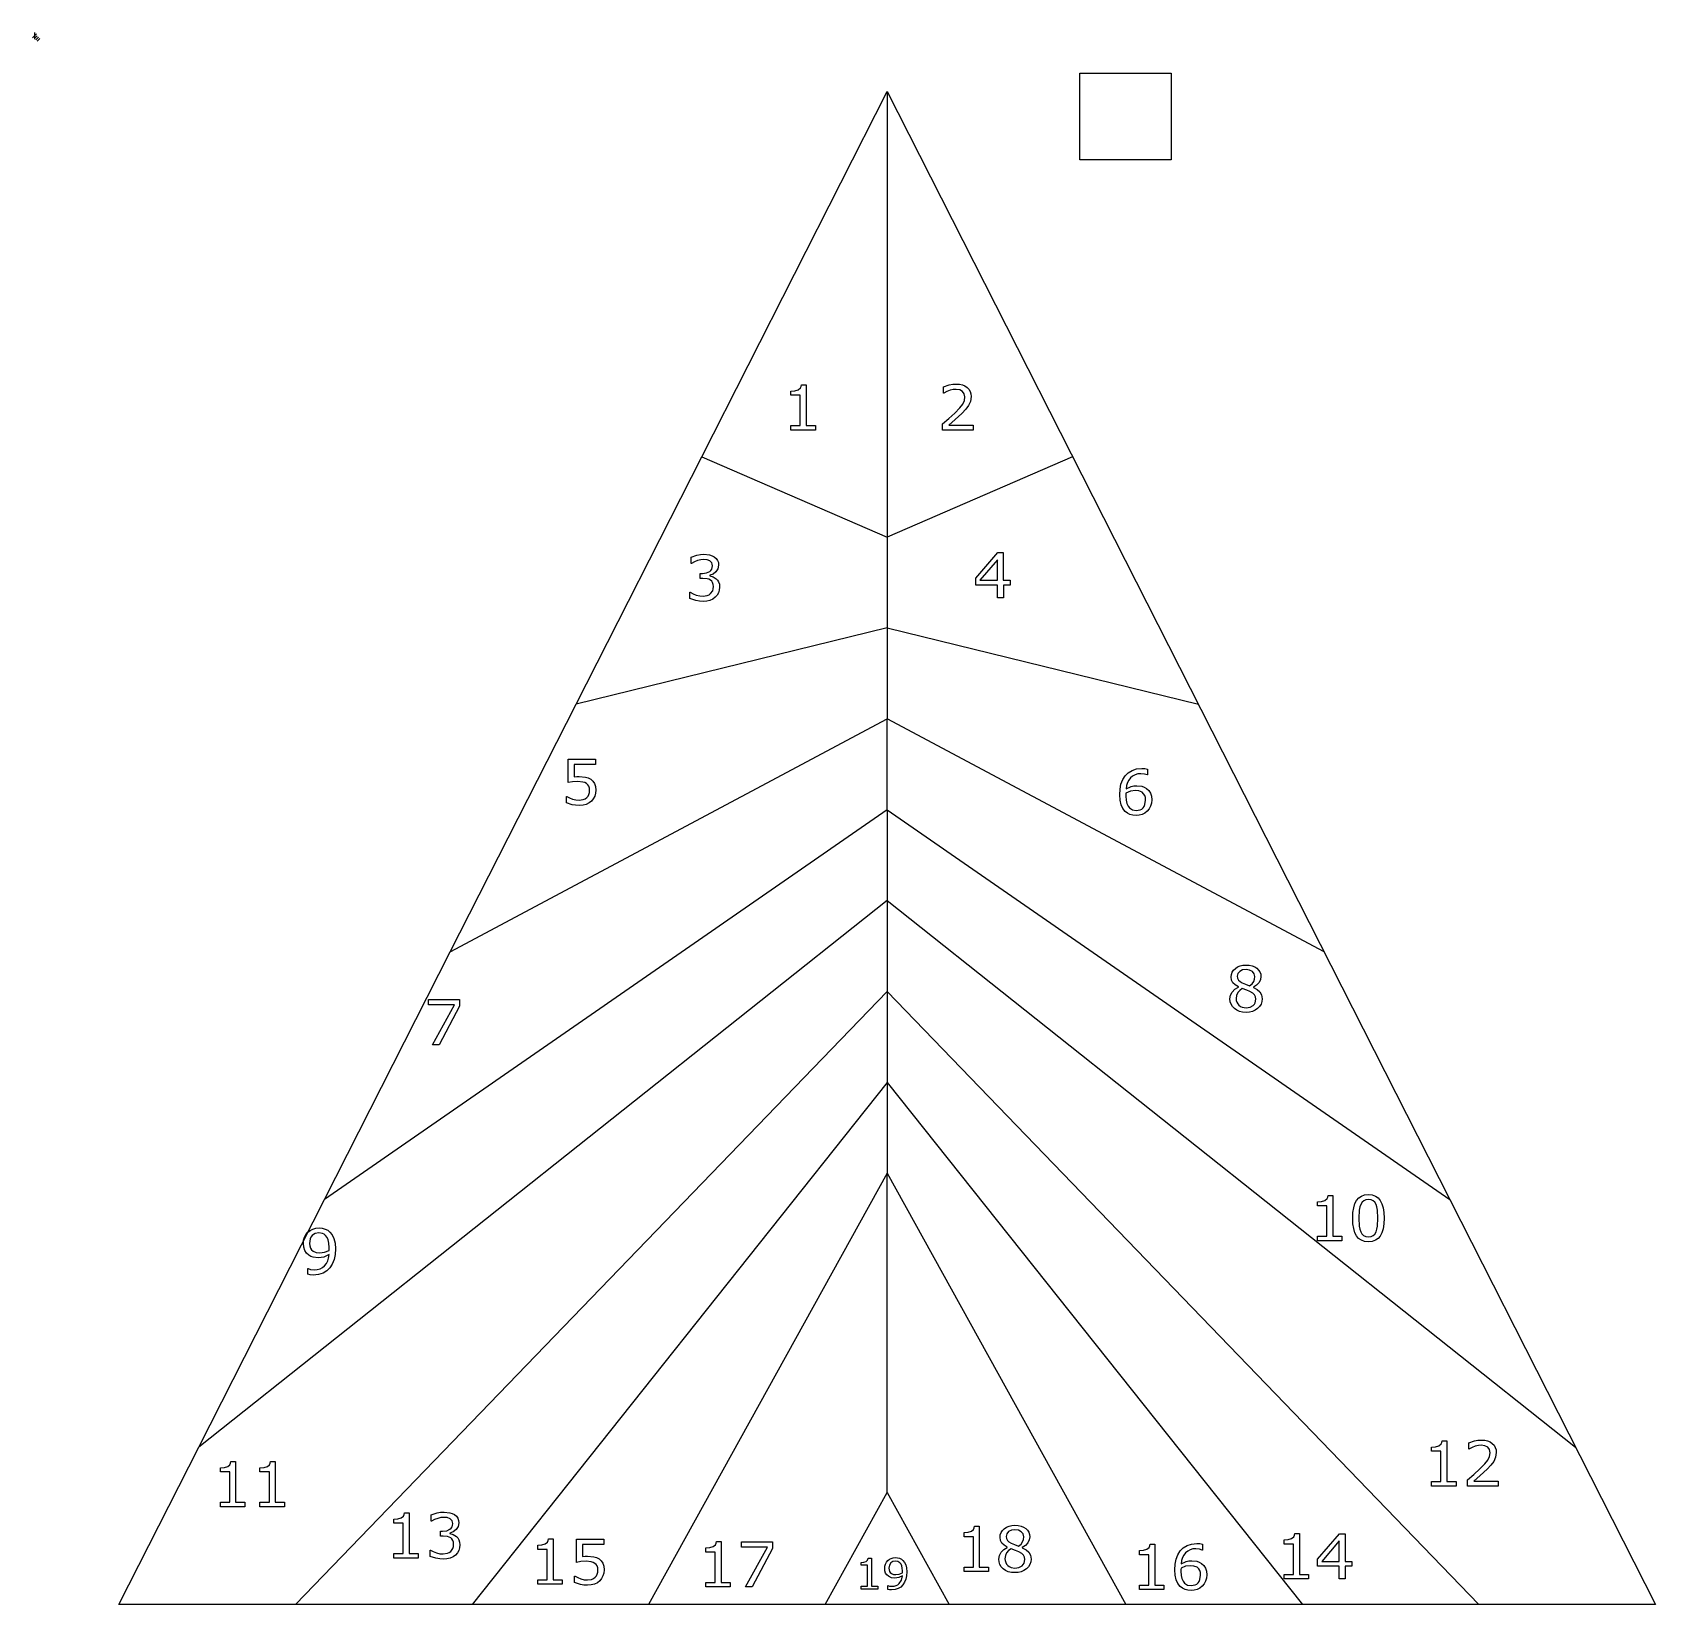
# Model space of a CAD drawing. Extents: x -1 to 643, y 38 to 662.
import ezdxf

# ---------------------------------------------------------------- set-up
doc = ezdxf.new("R2010")
doc.units = 0

msp = doc.modelspace()

# ---------------------------------------------------------------- linework, layer by layer
at = {"layer": 'Layer 1'}
for p, q in [((0.793749, 661.193749), (-0.793749, 659.606251)), ((0, 661.722915), (0, 659.077085)), ((1.058332, 660.4), (0, 659.341668)), ((1.587498, 659.870834), (0.529166, 658.812502)), ((2.116664, 659.341668), (1.058332, 658.283336)), ((414.721946, 645.535415), (450.99409, 645.535415)), ((414.721946, 611.24784), (414.721946, 645.535415)), ((414.721946, 645.535415), (450.99409, 645.535415)), ((414.721946, 611.24784), (414.721946, 645.535415)), ((414.721946, 645.535415), (450.99409, 645.535415)), ((414.721946, 611.24784), (414.721946, 645.535415)), ((414.721946, 645.535415), (450.99409, 645.535415)), ((414.721946, 611.24784), (414.721946, 645.535415)), ((414.721946, 645.535415), (450.99409, 645.535415)), ((414.721946, 611.24784), (414.721946, 645.535415)), ((414.721946, 645.535415), (450.99409, 645.535415)), ((414.721946, 611.24784), (414.721946, 645.535415)), ((414.721946, 645.535415), (450.99409, 645.535415)), ((414.721946, 611.24784), (414.721946, 645.535415)), ((414.721946, 645.535415), (450.99409, 645.535415)), ((414.721946, 611.24784), (414.721946, 645.535415)), ((414.721946, 645.535415), (450.99409, 645.535415)), ((414.721946, 611.24784), (414.721946, 645.535415)), ((414.721946, 645.535415), (450.99409, 645.535415)), ((414.721946, 611.24784), (414.721946, 645.535415)), ((414.721946, 645.535415), (450.99409, 645.535415)), ((414.721946, 611.24784), (414.721946, 645.535415)), ((414.721946, 645.535415), (450.99409, 645.535415)), ((414.721946, 611.24784), (414.721946, 645.535415)), ((414.721946, 645.535415), (450.99409, 645.535415)), ((414.721946, 611.24784), (414.721946, 645.535415)), ((414.721946, 645.535415), (450.99409, 645.535415)), ((414.721946, 611.24784), (414.721946, 645.535415)), ((414.721946, 645.535415), (450.99409, 645.535415)), ((414.721946, 611.24784), (414.721946, 645.535415)), ((414.721946, 645.535415), (450.99409, 645.535415)), ((414.721946, 611.24784), (414.721946, 645.535415)), ((414.721946, 645.535415), (450.99409, 645.535415)), ((414.721946, 611.24784), (414.721946, 645.535415)), ((414.721946, 645.535415), (450.99409, 645.535415)), ((414.721946, 611.24784), (414.721946, 645.535415)), ((414.721946, 645.535415), (450.99409, 645.535415)), ((414.721946, 611.24784), (414.721946, 645.535415)), ((450.99409, 645.535415), (450.99409, 611.24784)), ((450.99409, 645.535415), (450.99409, 611.24784)), ((450.99409, 645.535415), (450.99409, 611.24784)), ((450.99409, 645.535415), (450.99409, 611.24784)), ((450.99409, 645.535415), (450.99409, 611.24784)), ((450.99409, 645.535415), (450.99409, 611.24784)), ((450.99409, 645.535415), (450.99409, 611.24784)), ((450.99409, 645.535415), (450.99409, 611.24784)), ((450.99409, 645.535415), (450.99409, 611.24784)), ((450.99409, 645.535415), (450.99409, 611.24784)), ((450.99409, 645.535415), (450.99409, 611.24784)), ((450.99409, 645.535415), (450.99409, 611.24784)), ((450.99409, 645.535415), (450.99409, 611.24784)), ((450.99409, 645.535415), (450.99409, 611.24784)), ((450.99409, 645.535415), (450.99409, 611.24784)), ((450.99409, 645.535415), (450.99409, 611.24784)), ((450.99409, 645.535415), (450.99409, 611.24784)), ((450.99409, 645.535415), (450.99409, 611.24784)), ((450.99409, 645.535415), (450.99409, 611.24784)), ((450.99409, 611.24784), (414.721946, 611.24784)), ((450.99409, 611.24784), (414.721946, 611.24784)), ((450.99409, 611.24784), (414.721946, 611.24784)), ((450.99409, 611.24784), (414.721946, 611.24784)), ((450.99409, 611.24784), (414.721946, 611.24784)), ((450.99409, 611.24784), (414.721946, 611.24784)), ((450.99409, 611.24784), (414.721946, 611.24784)), ((450.99409, 611.24784), (414.721946, 611.24784)), ((450.99409, 611.24784), (414.721946, 611.24784)), ((450.99409, 611.24784), (414.721946, 611.24784)), ((450.99409, 611.24784), (414.721946, 611.24784)), ((450.99409, 611.24784), (414.721946, 611.24784)), ((450.99409, 611.24784), (414.721946, 611.24784)), ((450.99409, 611.24784), (414.721946, 611.24784)), ((450.99409, 611.24784), (414.721946, 611.24784)), ((450.99409, 611.24784), (414.721946, 611.24784)), ((450.99409, 611.24784), (414.721946, 611.24784)), ((450.99409, 611.24784), (414.721946, 611.24784)), ((450.99409, 611.24784), (414.721946, 611.24784))]:
    msp.add_line(p, q, dxfattribs=at)
at = {"layer": 'MODELSKETCH_VISIBLE'}
for p, q in [((264.740956, 493.436975), (338.289738, 638.25119)), ((338.289738, 638.25119), (643.089354, 38.118749)), ((338.289738, 638.25119), (338.289738, 461.581182)), ((214.858602, 395.221133), (264.740956, 493.436975)), ((264.740956, 493.436975), (338.289738, 461.581182)), ((411.838521, 493.436975), (338.289738, 461.581182)), ((338.289738, 461.581182), (338.289738, 425.52381)), ((338.289738, 425.52381), (214.858602, 395.221133)), ((338.289738, 425.52381), (461.720883, 395.221133)), ((338.289738, 425.52381), (338.289738, 389.466452)), ((164.97624, 297.007923), (214.858602, 395.221133)), ((164.97624, 297.007923), (338.289738, 389.466452)), ((511.603245, 297.007923), (338.289738, 389.466452)), ((338.289738, 353.409081), (338.289738, 389.466452)), ((338.289738, 353.409081), (115.093878, 198.792068)), ((338.289738, 353.409081), (338.289738, 317.35171)), ((338.289738, 353.409081), (561.485607, 198.792068)), ((338.289738, 317.35171), (65.210984, 100.576212)), ((338.289738, 317.35171), (338.289738, 281.294339)), ((338.289738, 317.35171), (611.368499, 100.576212)), ((115.093878, 198.792068), (164.97624, 297.007923)), ((338.289738, 281.294339), (103.541652, 38.118749)), ((338.289738, 281.294339), (338.289738, 245.236967)), ((338.289738, 281.294339), (573.03783, 38.118749)), ((338.289738, 245.236967), (173.593179, 38.118749)), ((338.289738, 245.236967), (338.289738, 209.179596)), ((338.289738, 245.236967), (502.986306, 38.118749)), ((338.289738, 209.179596), (243.644703, 38.118749)), ((338.289738, 209.179596), (432.934782, 38.118749)), ((338.289738, 82.568693), (338.289738, 209.179596)), ((65.210984, 100.576212), (115.093878, 198.792068)), ((33.49013, 38.118749), (65.210984, 100.576212)), ((313.696325, 38.118749), (338.289738, 82.568693)), ((338.289738, 82.568693), (362.883152, 38.118749)), ((103.541652, 38.118749), (33.49013, 38.118749)), ((173.593179, 38.118749), (103.541652, 38.118749)), ((243.644703, 38.118749), (173.593179, 38.118749)), ((313.696325, 38.118749), (243.644703, 38.118749)), ((432.934782, 38.118749), (313.696325, 38.118749)), ((643.089354, 38.118749), (432.934782, 38.118749))]:
    msp.add_line(p, q, dxfattribs=at)
at = {"layer": 'SECTION_JOG_LINES'}
for p, q in [((304.144619, 521.287772), (304.262072, 521.993173)), ((304.262072, 521.993173), (306.131033, 521.99346)), ((306.131033, 521.99346), (306.133522, 505.811872)), ((360.625817, 521.115507), (362.904631, 521.887558)), ((362.904631, 521.887558), (364.31536, 522.150032)), ((364.31536, 522.150032), (365.677883, 522.237661)), ((365.677883, 522.237661), (366.983907, 522.154211)), ((366.983907, 522.154211), (368.140739, 521.903435)), ((368.140739, 521.903435), (369.148378, 521.485335)), ((300.078395, 519.484504), (301.706197, 519.605332)), ((300.078647, 517.844641), (300.078395, 519.484504)), ((303.81657, 517.845216), (300.078647, 517.844641)), ((301.706197, 519.605332), (303.020429, 519.979327)), ((303.020429, 519.979327), (303.888488, 520.739102)), ((303.818421, 505.811516), (303.81657, 517.845216)), ((303.888488, 520.739102), (304.144619, 521.287772)), ((360.626206, 518.583366), (360.625817, 521.115507)), ((360.746777, 518.583385), (360.626206, 518.583366)), ((361.979587, 519.276898), (360.746777, 518.583385)), ((363.242565, 519.765434), (361.979587, 519.276898)), ((364.475444, 520.055012), (363.242565, 519.765434)), ((365.617905, 520.15165), (364.475444, 520.055012)), ((367.085975, 519.952922), (365.617905, 520.15165)), ((368.186335, 519.356229), (367.085975, 519.952922)), ((368.882815, 518.418841), (368.186335, 519.356229)), ((368.259474, 514.316073), (368.901325, 515.693778)), ((369.115119, 517.173908), (368.882815, 518.418841)), ((368.901325, 515.693778), (369.115119, 517.173908)), ((369.148378, 521.485335), (370.006825, 520.899909)), ((370.006825, 520.899909), (370.692727, 520.1773)), ((371.309926, 515.377631), (370.55054, 513.701479)), ((370.692727, 520.1773), (371.182708, 519.335589)), ((371.182708, 519.335589), (371.476766, 518.374777)), ((371.574902, 517.294864), (371.309926, 515.377631)), ((371.476766, 518.374777), (371.574902, 517.294864)), ((362.713741, 508.599816), (365.088808, 510.758531)), ((365.088808, 510.758531), (367.038853, 512.769471)), ((367.910342, 510.62633), (365.245946, 508.166126)), ((367.038853, 512.769471), (368.259474, 514.316073)), ((369.441449, 512.230253), (367.910342, 510.62633)), ((370.55054, 513.701479), (369.441449, 512.230253)), ((300.080498, 505.810941), (303.818421, 505.811516)), ((300.08078, 503.978154), (300.080498, 505.810941)), ((309.79939, 503.979649), (300.08078, 503.978154)), ((306.133522, 505.811872), (309.799108, 505.812436)), ((309.799108, 505.812436), (309.79939, 503.979649)), ((360.181936, 506.429021), (362.713741, 508.599816)), ((360.182324, 503.908937), (360.181936, 506.429021)), ((372.336605, 503.910806), (360.182324, 503.908937)), ((365.245946, 508.166126), (362.677977, 505.971208)), ((362.677977, 505.971208), (372.336288, 505.972694)), ((372.336288, 505.972694), (372.336605, 503.910806)), ((260.481219, 453.600471), (262.760033, 454.372522)), ((260.481607, 451.080388), (260.481219, 453.600471)), ((260.602177, 451.080407), (260.481607, 451.080388)), ((261.783736, 451.743768), (260.602177, 451.080407)), ((263.037671, 452.238332), (261.783736, 451.743768)), ((262.760033, 454.372522), (264.170741, 454.64404)), ((264.291641, 452.545999), (263.037671, 452.238332)), ((264.170741, 454.64404), (265.533257, 454.734683)), ((265.473306, 452.648672), (264.291641, 452.545999)), ((266.811744, 452.5283), (265.473306, 452.648672)), ((265.533257, 454.734683), (267.848395, 454.493883)), ((267.921128, 452.094389), (266.811744, 452.5283)), ((267.848395, 454.493883), (268.801022, 454.180526)), ((268.692935, 451.286634), (267.921128, 452.094389)), ((268.901017, 450.762151), (268.692935, 451.286634)), ((268.801022, 454.180526), (269.657203, 453.722461)), ((268.970445, 450.153242), (268.901017, 450.762151)), ((269.657203, 453.722461), (270.419949, 453.083514)), ((270.419949, 453.083514), (270.971708, 452.323957)), ((270.971708, 452.323957), (271.30645, 451.434744)), ((271.30645, 451.434744), (271.418143, 450.406833)), ((373.44357, 445.289302), (382.135706, 455.419204)), ((382.039681, 452.54943), (375.083558, 444.445508)), ((382.040927, 444.446578), (382.039681, 452.54943)), ((382.135706, 455.419204), (384.35434, 455.419546)), ((384.35434, 455.419546), (384.356028, 444.446934)), ((264.111602, 447.1501), (264.955648, 447.15023)), ((264.11191, 445.148501), (264.111602, 447.1501)), ((265.197124, 445.148668), (264.11191, 445.148501)), ((264.955648, 447.15023), (266.601517, 447.340393)), ((266.861135, 445.004231), (265.197124, 445.148668)), ((266.601517, 447.340393), (267.873538, 447.91032)), ((267.575578, 444.811416), (266.861135, 445.004231)), ((268.175502, 444.498006), (267.575578, 444.811416)), ((267.873538, 447.91032), (268.35352, 448.339954)), ((269.212102, 446.885611), (267.873772, 446.391035)), ((267.873772, 446.391035), (267.873798, 446.222225)), ((267.873798, 446.222225), (269.200215, 445.812463)), ((268.657884, 444.067013), (268.175502, 444.498006)), ((268.35352, 448.339954), (268.696331, 448.856985)), ((268.696331, 448.856985), (268.901973, 449.461415)), ((268.901973, 449.461415), (268.970445, 450.153242)), ((269.200215, 445.812463), (270.466388, 445.053017)), ((270.357462, 447.790124), (269.212102, 446.885611)), ((271.153088, 449.005071), (270.357462, 447.790124)), ((270.466388, 445.053017), (270.99401, 444.468295)), ((270.466388, 445.053017), (270.466388, 445.053017)), ((270.99401, 444.468295), (271.419167, 443.75092)), ((271.418143, 450.406833), (271.153088, 449.005071)), ((373.443996, 442.516006), (373.44357, 445.289302)), ((375.083558, 444.445508), (382.040927, 444.446578)), ((384.356028, 444.446934), (387.020803, 444.447344)), ((387.020803, 444.447344), (387.021099, 442.518095)), ((259.964883, 439.685674), (260.145725, 439.685701)), ((259.96527, 437.165589), (259.964883, 439.685674)), ((260.145725, 439.685701), (261.26117, 439.06791)), ((261.26117, 439.06791), (262.557466, 438.564696)), ((262.557466, 438.564696), (263.920054, 438.2303)), ((263.920054, 438.2303), (265.234374, 438.118967)), ((265.234374, 438.118967), (266.85009, 438.37243)), ((266.85009, 438.37243), (267.624761, 438.686053)), ((267.624761, 438.686053), (268.236628, 439.120228)), ((268.236628, 439.120228), (269.056364, 440.289964)), ((269.019703, 443.497337), (268.657884, 444.067013)), ((269.25494, 442.785962), (269.019703, 443.497337)), ((269.056364, 440.289964), (269.264255, 441.013464)), ((269.333452, 441.905752), (269.25494, 442.785962)), ((269.264255, 441.013464), (269.333452, 441.905752)), ((270.811061, 438.511705), (270.093745, 437.685635)), ((271.347488, 439.470385), (270.811061, 438.511705)), ((271.681928, 440.546596), (271.347488, 439.470385)), ((271.419167, 443.75092), (271.699657, 442.852656)), ((271.793281, 441.725264), (271.681928, 440.546596)), ((271.699657, 442.852656), (271.793281, 441.725264)), ((382.041224, 442.517329), (373.443996, 442.516006)), ((382.042001, 437.465103), (382.041224, 442.517329)), ((387.021099, 442.518095), (384.356325, 442.517685)), ((384.356325, 442.517685), (384.357102, 437.465459)), ((262.340762, 436.394256), (259.96527, 437.165589)), ((263.799807, 436.123179), (262.340762, 436.394256)), ((265.282928, 436.032973), (263.799807, 436.123179)), ((266.681617, 436.132666), (265.282928, 436.032973)), ((267.959706, 436.431294), (266.681617, 436.132666)), ((269.108128, 436.949957), (267.959706, 436.431294)), ((270.093745, 437.685635), (269.108128, 436.949957)), ((384.357102, 437.465459), (382.042001, 437.465103)), ((211.768475, 373.39819), (222.572272, 373.399852)), ((211.769898, 364.149847), (211.768475, 373.39819)), ((222.572597, 371.289734), (214.09594, 371.28843)), ((214.09594, 371.28843), (214.096674, 366.513536)), ((222.572272, 373.399852), (222.572597, 371.289734)), ((432.673851, 366.873052), (433.888504, 368.085049)), ((433.888504, 368.085049), (435.410662, 368.995648)), ((435.410662, 368.995648), (437.225269, 369.574703)), ((436.625738, 367.28664), (435.657425, 366.777802)), ((437.725214, 367.592023), (436.625738, 367.28664)), ((437.225269, 369.574703), (439.31727, 369.767949)), ((438.955852, 367.69395), (437.725214, 367.592023)), ((440.342531, 367.525353), (438.955852, 367.69395)), ((439.31727, 369.767949), (440.510999, 369.707844)), ((441.367498, 367.187892), (440.342531, 367.525353)), ((440.510999, 369.707844), (441.487714, 369.490954)), ((441.488068, 367.187911), (441.367498, 367.187892)), ((441.487714, 369.490954), (441.488068, 367.187911)), ((213.457946, 364.439495), (211.769898, 364.149847)), ((215.507754, 364.584502), (213.457946, 364.439495)), ((214.096674, 366.513536), (215.157773, 366.586046)), ((215.157773, 366.586046), (216.098256, 366.610307)), ((217.509381, 364.391884), (215.507754, 364.584502)), ((216.098256, 366.610307), (218.654564, 366.357487)), ((218.34441, 364.141814), (217.509381, 364.391884)), ((219.040806, 363.753057), (218.34441, 364.141814)), ((218.654564, 366.357487), (219.706657, 366.02003)), ((219.544304, 363.303981), (219.040806, 363.753057)), ((219.921205, 362.728277), (219.544304, 363.303981)), ((219.706657, 366.02003), (220.668359, 365.489634)), ((220.165471, 362.016904), (219.921205, 362.728277)), ((220.246989, 361.160813), (220.165471, 362.016904)), ((220.177793, 360.265509), (220.246989, 361.160813)), ((220.668359, 365.489634), (221.524574, 364.730124)), ((221.524574, 364.730124), (222.163781, 363.777655)), ((222.163781, 363.777655), (222.561869, 362.596049)), ((222.561869, 362.596049), (222.694727, 361.149131)), ((222.694727, 361.14913), (222.580372, 359.92223)), ((222.694727, 361.149131), (222.694727, 361.14913)), ((430.528736, 359.360704), (430.654993, 361.612519)), ((430.654993, 361.612519), (431.034497, 363.593074)), ((431.034497, 363.593074), (431.703445, 365.335531)), ((431.703445, 365.335531), (432.673851, 366.873052)), ((434.821095, 360.723898), (433.012547, 359.976035)), ((433.231387, 362.997304), (433.024348, 361.688246)), ((433.024348, 361.688246), (435.013737, 362.617003)), ((433.59972, 364.1632), (433.231387, 362.997304)), ((434.129349, 365.185935), (433.59972, 364.1632)), ((434.820273, 366.065508), (434.129349, 365.185935)), ((435.657425, 366.777802), (434.820273, 366.065508)), ((436.726187, 360.965345), (434.821095, 360.723898)), ((435.013737, 362.617003), (436.077806, 362.861338)), ((436.077806, 362.861338), (437.29262, 362.942915)), ((438.136989, 360.844986), (436.726187, 360.965345)), ((437.29262, 362.942915), (439.306289, 362.726184)), ((439.366955, 360.338745), (438.136989, 360.844986)), ((439.306289, 362.726184), (440.195614, 362.412817)), ((440.195614, 362.412817), (441.103043, 361.882412)), ((441.103043, 361.882412), (442.031619, 361.050567)), ((442.031619, 361.050567), (442.694954, 360.025755)), ((210.999033, 358.663423), (211.167837, 358.663449)), ((210.999424, 356.119222), (210.999033, 358.663423)), ((213.302574, 355.384051), (210.999424, 356.119222)), ((211.167837, 358.663449), (212.241075, 358.081824)), ((212.241075, 358.081824), (213.483103, 357.590659)), ((214.692286, 355.149137), (213.302574, 355.384051)), ((213.483103, 357.590659), (214.797456, 357.265299)), ((216.136226, 355.070983), (214.692286, 355.149137)), ((214.797456, 357.265299), (216.087672, 357.156977)), ((216.087672, 357.156977), (217.739559, 357.398388)), ((217.619309, 355.182746), (216.136226, 355.070983)), ((218.909437, 355.517549), (217.619309, 355.182746)), ((217.739559, 357.398388), (218.502148, 357.730095)), ((218.502148, 357.730095), (219.174289, 358.242655)), ((220.030734, 356.072381), (218.909437, 355.517549)), ((219.174289, 358.242655), (219.638426, 358.812459)), ((219.638426, 358.812459), (219.969911, 359.484732)), ((219.969911, 359.484732), (220.177793, 360.265509)), ((220.983197, 356.820111), (220.030734, 356.072381)), ((221.694474, 357.694413), (220.983197, 356.820111)), ((222.236918, 358.749556), (221.694474, 357.694413)), ((222.580372, 359.92223), (222.236918, 358.749556)), ((430.667729, 357.202376), (430.528736, 359.360704)), ((431.083994, 355.381709), (430.667729, 357.202376)), ((431.7685, 353.892674), (431.083994, 355.381709)), ((432.976458, 359.457542), (432.964382, 358.842591)), ((432.964382, 358.842591), (433.061105, 357.136426)), ((433.012547, 359.976035), (432.976458, 359.457542)), ((433.061105, 357.136426), (433.350687, 355.828198)), ((433.350687, 355.828198), (433.821095, 354.845559)), ((433.821095, 354.845559), (434.436168, 354.092039)), ((440.018171, 359.748013), (439.366955, 360.338745)), ((439.78984, 354.129036), (440.227592, 354.723705)), ((440.452365, 359.060786), (440.018171, 359.748013)), ((440.227592, 354.723705), (440.540228, 355.434411)), ((440.705699, 358.228835), (440.452365, 359.060786)), ((440.540228, 355.434411), (440.790153, 357.203933)), ((440.790258, 357.203933), (440.705699, 358.228835)), ((440.790153, 357.203933), (440.790258, 357.203933)), ((442.786197, 354.813778), (442.221152, 353.757879)), ((442.694954, 360.025755), (443.1021, 358.783863)), ((443.12514, 355.994742), (442.786197, 354.813778)), ((443.1021, 358.783863), (443.23798, 357.300771)), ((443.23798, 357.300771), (443.12514, 355.994742)), ((443.23798, 357.300771), (443.23798, 357.300771)), ((432.688092, 352.729236), (431.7685, 353.892674)), ((433.58349, 352.020978), (432.688092, 352.729236)), ((434.605474, 351.511693), (433.58349, 352.020978)), ((434.436168, 354.092039), (435.630007, 353.308464)), ((435.751021, 351.204394), (434.605474, 351.511693)), ((435.630007, 353.308464), (437.040801, 353.067527)), ((437.017106, 351.102098), (435.751021, 351.204394)), ((438.274115, 351.210058), (437.017106, 351.102098)), ((437.040801, 353.067527), (438.602256, 353.333039)), ((439.428601, 351.533536), (438.274115, 351.210058)), ((438.602256, 353.333039), (439.242782, 353.664727)), ((439.242782, 353.664727), (439.78984, 354.129036)), ((440.480565, 352.072532), (439.428601, 351.533536)), ((441.430005, 352.827045), (440.480565, 352.072532)), ((442.221152, 353.757879), (441.430005, 352.827045)), ((475.690561, 289.719219), (476.418434, 290.436771)), ((476.418434, 290.436771), (477.306857, 291.027741)), ((477.306857, 291.027741), (478.308347, 291.449918)), ((479.255147, 289.834317), (478.142897, 289.291544)), ((478.308347, 291.449918), (479.422901, 291.703304)), ((480.638756, 290.015397), (479.255147, 289.834317)), ((479.422901, 291.703304), (480.650522, 291.787897)), ((482.043517, 289.822688), (480.638756, 290.015397)), ((480.650522, 291.787897), (481.927161, 291.707457)), ((481.927161, 291.707457), (483.068173, 291.465723)), ((483.171014, 289.244086), (482.043517, 289.822688)), ((483.068173, 291.465723), (484.073557, 291.062694)), ((484.073557, 291.062694), (484.943315, 290.498372)), ((484.943315, 290.498372), (485.645036, 289.809677)), ((485.645036, 289.809677), (486.146309, 289.033532)), ((474.754991, 287.060327), (474.858839, 288.030997)), ((474.927005, 285.800312), (474.754991, 287.060327)), ((474.858839, 288.030997), (475.170696, 288.917294)), ((475.442624, 284.769448), (474.927005, 285.800312)), ((475.170696, 288.917294), (475.690561, 289.719219)), ((476.32902, 283.889364), (475.442624, 284.769448)), ((477.589181, 283.081683), (476.32902, 283.889364)), ((477.419546, 288.441357), (477.178555, 287.33803)), ((477.178555, 287.33803), (477.299263, 286.52716)), ((477.299263, 286.52716), (477.661121, 285.830877)), ((478.142897, 289.291544), (477.419546, 288.441357)), ((477.661121, 285.830877), (478.27916, 285.237125)), ((478.27916, 285.237125), (479.144388, 284.709728)), ((479.144388, 284.709728), (480.422622, 284.143208)), ((480.422622, 284.143208), (482.06257, 283.564685)), ((482.06257, 283.564685), (483.072286, 284.375728)), ((483.072286, 284.375728), (483.71424, 285.21686)), ((483.92174, 288.351923), (483.171014, 289.244086)), ((484.850899, 283.776125), (483.557818, 282.98614)), ((483.71424, 285.21686), (484.057732, 286.139335)), ((484.172114, 287.194412), (483.92174, 288.351923)), ((484.057732, 286.139335), (484.172114, 287.194412)), ((484.172114, 287.194412), (484.172114, 287.194412)), ((485.788235, 284.819271), (484.850899, 283.776125)), ((486.357785, 286.010068), (485.788235, 284.819271)), ((486.146309, 289.033532), (486.447133, 288.169937)), ((486.54751, 287.218893), (486.357785, 286.010068)), ((486.447133, 288.169937), (486.54751, 287.218893)), ((156.36486, 278.14801), (168.651777, 278.1499)), ((156.365184, 276.037892), (156.36486, 278.14801)), ((168.651777, 278.1499), (168.65219, 275.461007)), ((474.274018, 278.378625), (474.490836, 279.801481)), ((474.381957, 277.255759), (474.274018, 278.378625)), ((474.705412, 276.238431), (474.381957, 277.255759)), ((474.490836, 279.801481), (475.141752, 281.07971)), ((475.141752, 281.07971), (476.187607, 282.171104)), ((476.187607, 282.171104), (477.589192, 283.009338)), ((476.872253, 279.771703), (476.709662, 278.559869)), ((476.709662, 278.559869), (476.779868, 277.781397)), ((476.779868, 277.781397), (476.990236, 277.073787)), ((477.360422, 280.850954), (476.872253, 279.771703)), ((476.990236, 277.073787), (477.340766, 276.437037)), ((478.128968, 281.758422), (477.360422, 280.850954)), ((477.589192, 283.009338), (477.589181, 283.081683)), ((479.108566, 282.454911), (478.128968, 281.758422)), ((480.905289, 281.816124), (479.108566, 282.454911)), ((482.147317, 281.321944), (480.905289, 281.816124)), ((483.335114, 280.64689), (482.147317, 281.321944)), ((484.052655, 279.971763), (483.335114, 280.64689)), ((483.557818, 282.98614), (483.557829, 282.913792)), ((483.557829, 282.913792), (485.047093, 282.106148)), ((484.423554, 279.197105), (484.052655, 279.971763)), ((484.282247, 276.788534), (484.547301, 278.19934)), ((484.547301, 278.19934), (484.423554, 279.197105)), ((484.547301, 278.19934), (484.547301, 278.19934)), ((485.047093, 282.106148), (486.138476, 281.129632)), ((486.138476, 281.129632), (486.807871, 279.923955)), ((486.917547, 277.31421), (486.576317, 276.297532)), ((486.807871, 279.923955), (487.031171, 278.428821)), ((487.031171, 278.428821), (486.917547, 277.31421)), ((487.031171, 278.428821), (487.031171, 278.428821)), ((166.590206, 276.039465), (156.365184, 276.037892)), ((157.947209, 260.194167), (166.590206, 276.039465)), ((168.65219, 275.461007), (160.527581, 260.194564)), ((475.244384, 275.326642), (474.705412, 276.238431)), ((475.998872, 274.520392), (475.244384, 275.326642)), ((476.94099, 273.861125), (475.998872, 274.520392)), ((478.030786, 273.390283), (476.94099, 273.861125)), ((477.340766, 276.437037), (477.831458, 275.871148)), ((477.831458, 275.871148), (478.4299, 275.407015)), ((479.268259, 273.107868), (478.030786, 273.390283)), ((478.4299, 275.407015), (479.103682, 275.075529)), ((479.103682, 275.075529), (480.677264, 274.8105)), ((480.65341, 273.013879), (479.268259, 273.107868)), ((481.969213, 273.110544), (480.65341, 273.013879)), ((480.677264, 274.8105), (482.259812, 275.036827)), ((483.167419, 273.400116), (481.969213, 273.110544)), ((482.259812, 275.036827), (483.486599, 275.715266)), ((484.248027, 273.882595), (483.167419, 273.400116)), ((483.486599, 275.715266), (483.950747, 276.209708)), ((483.950747, 276.209708), (484.282247, 276.788534)), ((485.211038, 274.55798), (484.248027, 273.882595)), ((486.007481, 275.378789), (485.211038, 274.55798)), ((486.576317, 276.297532), (486.007481, 275.378789)), ((160.527581, 260.194564), (157.947209, 260.194167)), ((512.784588, 199.167102), (513.040719, 199.715772)), ((513.040719, 199.715772), (513.158172, 200.421173)), ((513.158172, 200.421173), (515.027133, 200.42146)), ((515.027133, 200.42146), (515.029622, 184.239872)), ((525.339741, 199.435813), (526.40976, 200.15191)), ((526.40976, 200.15191), (527.690835, 200.581667)), ((527.690835, 200.581667), (529.182965, 200.725083)), ((529.182965, 200.725083), (530.689467, 200.579867)), ((530.689467, 200.579867), (531.977461, 200.143723)), ((531.977461, 200.143723), (533.046948, 199.416651)), ((508.974495, 197.912504), (510.602297, 198.033332)), ((508.974747, 196.272641), (508.974495, 197.912504)), ((512.71267, 196.273216), (508.974747, 196.272641)), ((510.602297, 198.033332), (511.916529, 198.407327)), ((511.916529, 198.407327), (512.784588, 199.167102)), ((512.714521, 184.239516), (512.71267, 196.273216)), ((522.974641, 191.367265), (523.068499, 193.604003)), ((523.068499, 193.604003), (523.350807, 195.527268)), ((523.350807, 195.527268), (523.821567, 197.137058)), ((523.821567, 197.137058), (524.480778, 198.433375)), ((524.480778, 198.433375), (525.339741, 199.435813)), ((525.566594, 194.514752), (525.422378, 191.367641)), ((525.786442, 195.814016), (525.566594, 194.514752)), ((526.132947, 196.841998), (525.786442, 195.814016)), ((526.64226, 197.674065), (526.132947, 196.841998)), ((527.302344, 198.265), (526.64226, 197.674065)), ((528.146329, 198.617821), (527.302344, 198.265)), ((529.183271, 198.735544), (528.146329, 198.617821)), ((530.223272, 198.61814), (529.183271, 198.735544)), ((531.052305, 198.265577), (530.223272, 198.61814)), ((531.709553, 197.680874), (531.052305, 198.265577)), ((532.210071, 196.867048), (531.709553, 197.680874)), ((532.571962, 195.824103), (532.210071, 196.867048)), ((532.789198, 194.576152), (532.571962, 195.824103)), ((532.946454, 191.392913), (532.789198, 194.576152)), ((533.046948, 199.416651), (533.897928, 198.39865)), ((533.897928, 198.39865), (534.552272, 197.092739)), ((534.552272, 197.092739), (535.019764, 195.489875)), ((535.019764, 195.489875), (535.300403, 193.590058)), ((535.300403, 193.590058), (535.39419, 191.393289)), ((109.428339, 186.523193), (110.481803, 187.062188)), ((110.481803, 187.062188), (111.634776, 187.385666)), ((111.634776, 187.385666), (112.887259, 187.493625)), ((112.887259, 187.493625), (114.141292, 187.391327)), ((114.141292, 187.391327), (115.29889, 187.084031)), ((115.29889, 187.084031), (116.33895, 186.583791)), ((523.067677, 189.145626), (522.974641, 191.367265)), ((523.346051, 187.23149), (523.067677, 189.145626)), ((523.809765, 185.624857), (523.346051, 187.23149)), ((525.422378, 191.367641), (525.555498, 188.220571)), ((525.555498, 188.220571), (525.763678, 187.020851)), ((525.763678, 187.020851), (526.122557, 185.953788)), ((532.22382, 185.918556), (532.576339, 186.979697)), ((532.576339, 186.979697), (532.790178, 188.209627)), ((532.790178, 188.209627), (532.946454, 191.392913)), ((535.015013, 187.200126), (534.540484, 185.585059)), ((535.299582, 189.136203), (535.015013, 187.200126)), ((535.39419, 191.393289), (535.299582, 189.136203)), ((535.39419, 191.393289), (535.39419, 191.393289)), ((106.666384, 181.294952), (106.779226, 182.605503)), ((106.799245, 179.826933), (106.666384, 181.294952)), ((106.779226, 182.605503), (107.118173, 183.787974)), ((107.118173, 183.787974), (107.683226, 184.842366)), ((107.683226, 184.842366), (108.474385, 185.768679)), ((108.474385, 185.768679), (109.428339, 186.523193)), ((109.36404, 183.137198), (109.114106, 181.391791)), ((109.114106, 181.391791), (109.195658, 180.351817)), ((109.195658, 180.351817), (109.439963, 179.52288)), ((109.676685, 183.844889), (109.36404, 183.137198)), ((110.114448, 184.442572), (109.676685, 183.844889)), ((110.666018, 184.917433), (110.114448, 184.442572)), ((111.308042, 185.256658), (110.666018, 184.917433)), ((112.863458, 185.528198), (111.308042, 185.256658)), ((114.274251, 185.287259), (112.863458, 185.528198)), ((114.90433, 184.979881), (114.274251, 185.287259)), ((115.492219, 184.515746), (114.90433, 184.979881)), ((116.095227, 183.762225), (115.492219, 184.515746)), ((116.553573, 182.755468), (116.095227, 183.762225)), ((116.33895, 186.583791), (117.240374, 185.878548)), ((116.843157, 181.438196), (116.553573, 182.755468)), ((116.939877, 179.75313), (116.843157, 181.438196)), ((117.240374, 185.878548), (118.147904, 184.733195)), ((118.147904, 184.733195), (118.820358, 183.298418)), ((118.820358, 183.298418), (119.236638, 181.498854)), ((119.236638, 181.498854), (119.375655, 179.23502)), ((508.976598, 184.238941), (512.714521, 184.239516)), ((508.97688, 182.406154), (508.976598, 184.238941)), ((518.69549, 182.407649), (508.97688, 182.406154)), ((515.029622, 184.239872), (518.695208, 184.240436)), ((518.695208, 184.240436), (518.69549, 182.407649)), ((524.458818, 184.325728), (523.809765, 185.624857)), ((525.315084, 183.323553), (524.458818, 184.325728)), ((526.388342, 182.607786), (525.315084, 183.323553)), ((526.122557, 185.953788), (526.601983, 185.124888)), ((527.678595, 182.178425), (526.388342, 182.607786)), ((526.601983, 185.124888), (527.24416, 184.519082)), ((527.24416, 184.519082), (528.097298, 184.148435)), ((529.18584, 182.03547), (527.678595, 182.178425)), ((528.097298, 184.148435), (529.185534, 184.02501)), ((529.185534, 184.02501), (530.222496, 184.142733)), ((530.672704, 182.176625), (529.18584, 182.03547)), ((530.222496, 184.142733), (531.066488, 184.495553)), ((531.950017, 182.599598), (530.672704, 182.176625)), ((531.066488, 184.495553), (531.729575, 185.08649)), ((531.729575, 185.08649), (532.22382, 185.918556)), ((533.017781, 183.304391), (531.950017, 182.599598)), ((532.22382, 185.918556), (532.22382, 185.918556)), ((533.875994, 184.291002), (533.017781, 183.304391)), ((534.540484, 185.585059), (533.875994, 184.291002)), ((107.197343, 178.582024), (106.799245, 179.826933)), ((107.869728, 177.54817), (107.197343, 178.582024)), ((108.801321, 176.713309), (107.869728, 177.54817)), ((109.70273, 176.188933), (108.801321, 176.713309)), ((109.439963, 179.52288), (109.877165, 178.844696)), ((110.598076, 175.869539), (109.70273, 176.188933)), ((109.877165, 178.844696), (110.53741, 178.256979)), ((110.53741, 178.256979), (111.731207, 177.750732)), ((112.611771, 175.652809), (110.598076, 175.869539)), ((111.731207, 177.750732), (113.178177, 177.630376)), ((113.736138, 175.725329), (112.611771, 175.652809)), ((113.178177, 177.630376), (115.083268, 177.883886)), ((114.770062, 175.942529), (113.736138, 175.725329)), ((116.880043, 176.907478), (114.770062, 175.942529)), ((115.083268, 177.883886), (116.891818, 178.619689)), ((115.799892, 173.371358), (116.319731, 174.399367)), ((116.319731, 174.399367), (116.679781, 175.578074)), ((116.679781, 175.578074), (116.880043, 176.907478)), ((116.891818, 178.619689), (116.915819, 179.114064)), ((116.915819, 179.114064), (116.939797, 179.75313)), ((116.939797, 179.75313), (116.939877, 179.75313)), ((118.833705, 174.96647), (118.164768, 173.190854)), ((119.240348, 176.992245), (118.833705, 174.96647)), ((119.375655, 179.23502), (119.240348, 176.992245)), ((119.375655, 179.23502), (119.375655, 179.23502)), ((108.416296, 171.407813), (108.536867, 171.407832)), ((108.41665, 169.104769), (108.416296, 171.407813)), ((109.405429, 168.899941), (108.41665, 169.104769)), ((108.536867, 171.407832), (109.525667, 171.058306)), ((110.587094, 168.827775), (109.405429, 168.899941)), ((109.525667, 171.058306), (110.948513, 170.901775)), ((112.673071, 169.014992), (110.587094, 168.827775)), ((110.948513, 170.901775), (112.208538, 171.001446)), ((112.208538, 171.001446), (113.323838, 171.300048)), ((114.469602, 169.575957), (112.673071, 169.014992)), ((113.323838, 171.300048), (114.294414, 171.797582)), ((114.294414, 171.797582), (115.120266, 172.494047)), ((115.982719, 170.480526), (114.469602, 169.575957)), ((115.120266, 172.494047), (115.799892, 173.371358)), ((117.218452, 171.698555), (115.982719, 170.480526)), ((118.164768, 173.190854), (117.218452, 171.698555)), ((558.292619, 102.349772), (558.410072, 103.055173)), ((558.410072, 103.055173), (560.279033, 103.05546)), ((560.279033, 103.05546), (560.281522, 86.873872)), ((571.239601, 103.020973), (572.65033, 103.283447)), ((572.65033, 103.283447), (574.012853, 103.371076)), ((574.012853, 103.371076), (575.318878, 103.287626)), ((575.318878, 103.287626), (576.475709, 103.03685)), ((576.475709, 103.03685), (577.483349, 102.61875)), ((554.226395, 100.546504), (555.854197, 100.667332)), ((554.226647, 98.906641), (554.226395, 100.546504)), ((557.96457, 98.907216), (554.226647, 98.906641)), ((555.854197, 100.667332), (557.168429, 101.041327)), ((557.168429, 101.041327), (558.036488, 101.801102)), ((557.966421, 86.873516), (557.96457, 98.907216)), ((558.036488, 101.801102), (558.292619, 102.349772)), ((568.960787, 102.248922), (571.239601, 103.020973)), ((568.961177, 99.716781), (568.960787, 102.248922)), ((569.081773, 99.7168), (568.961177, 99.716781)), ((570.314564, 100.410314), (569.081773, 99.7168)), ((571.577535, 100.898849), (570.314564, 100.410314)), ((572.810415, 101.188427), (571.577535, 100.898849)), ((573.952876, 101.285065), (572.810415, 101.188427)), ((575.420945, 101.086337), (573.952876, 101.285065)), ((576.521305, 100.489644), (575.420945, 101.086337)), ((577.217786, 99.552256), (576.521305, 100.489644)), ((576.594444, 95.449488), (577.236296, 96.827193)), ((577.450089, 98.307323), (577.217786, 99.552256)), ((577.236296, 96.827193), (577.450089, 98.307323)), ((577.483349, 102.61875), (578.341796, 102.033324)), ((578.341796, 102.033324), (579.027698, 101.310715)), ((579.027698, 101.310715), (579.517678, 100.469004)), ((579.517678, 100.469004), (579.811736, 99.508192)), ((579.909872, 98.428279), (579.644896, 96.511046)), ((579.811736, 99.508192), (579.909872, 98.428279)), ((73.743395, 92.344504), (75.371197, 92.465332)), ((73.743647, 90.704641), (73.743395, 92.344504)), ((77.48157, 90.705216), (73.743647, 90.704641)), ((75.371197, 92.465332), (76.685429, 92.839327)), ((76.685429, 92.839327), (77.553488, 93.599102)), ((77.483421, 78.671516), (77.48157, 90.705216)), ((77.553488, 93.599102), (77.809619, 94.147772)), ((77.809619, 94.147772), (77.927072, 94.853173)), ((77.927072, 94.853173), (79.796033, 94.85346)), ((79.796033, 94.85346), (79.798522, 78.671872)), ((89.442692, 92.346919), (91.070467, 92.467747)), ((89.442944, 90.707056), (89.442692, 92.346919)), ((93.180867, 90.707631), (89.442944, 90.707056)), ((91.070467, 92.467747), (92.384699, 92.841742)), ((92.384699, 92.841742), (93.252759, 93.601517)), ((93.182718, 78.673931), (93.180867, 90.707631)), ((93.252759, 93.601517), (93.50891, 94.150187)), ((93.50891, 94.150187), (93.626368, 94.855588)), ((93.626368, 94.855588), (95.49533, 94.855875)), ((95.49533, 94.855875), (95.497819, 78.674287)), ((571.048711, 89.733232), (573.423779, 91.891946)), ((573.423779, 91.891946), (575.373823, 93.902886)), ((576.245339, 91.759745), (573.580917, 89.299541)), ((575.373823, 93.902886), (576.594444, 95.449488)), ((577.776419, 93.363668), (576.245339, 91.759745)), ((578.88551, 94.834894), (577.776419, 93.363668)), ((579.644896, 96.511046), (578.88551, 94.834894)), ((554.228498, 86.872941), (557.966421, 86.873516)), ((554.22878, 85.040154), (554.228498, 86.872941)), ((563.94739, 85.041649), (554.22878, 85.040154)), ((560.281522, 86.873872), (563.947108, 86.874436)), ((563.947108, 86.874436), (563.94739, 85.041649)), ((568.516906, 87.562436), (571.048711, 89.733232)), ((568.517294, 85.042352), (568.516906, 87.562436)), ((580.671576, 85.044221), (568.517294, 85.042352)), ((573.580917, 89.299541), (571.012947, 87.104623)), ((571.012947, 87.104623), (580.671258, 87.106109)), ((580.671258, 87.106109), (580.671576, 85.044221)), ((73.745498, 78.670941), (77.483421, 78.671516)), ((73.74578, 76.838154), (73.745498, 78.670941)), ((79.798522, 78.671872), (83.464108, 78.672436)), ((83.464108, 78.672436), (83.46439, 76.839649)), ((89.444795, 78.673356), (93.182718, 78.673931)), ((89.445077, 76.840569), (89.444795, 78.673356)), ((95.497819, 78.674287), (99.163379, 78.674851)), ((99.163379, 78.674851), (99.16366, 76.842064)), ((83.46439, 76.839649), (73.74578, 76.838154)), ((99.16366, 76.842064), (89.445077, 76.840569)), ((142.553395, 71.971304), (144.181197, 72.092132)), ((142.553647, 70.331441), (142.553395, 71.971304)), ((144.181197, 72.092132), (145.495429, 72.466127)), ((145.495429, 72.466127), (146.363488, 73.225902)), ((146.363488, 73.225902), (146.619619, 73.774572)), ((146.619619, 73.774572), (146.737072, 74.479973)), ((146.737072, 74.479973), (148.606033, 74.48026)), ((148.606033, 74.48026), (148.608522, 58.298672)), ((157.432489, 73.661687), (159.711303, 74.433737)), ((157.432877, 71.141603), (157.432489, 73.661687)), ((157.553447, 71.141622), (157.432877, 71.141603)), ((158.735026, 71.804983), (157.553447, 71.141622)), ((159.988968, 72.299547), (158.735026, 71.804983)), ((159.711303, 74.433737), (161.122025, 74.705255)), ((161.242931, 72.607214), (159.988968, 72.299547)), ((161.122025, 74.705255), (162.484527, 74.795898)), ((162.424576, 72.709887), (161.242931, 72.607214)), ((163.763014, 72.589515), (162.424576, 72.709887)), ((162.484527, 74.795898), (164.799666, 74.555098)), ((164.872398, 72.155604), (163.763014, 72.589515)), ((164.799666, 74.555098), (165.752292, 74.241741)), ((165.644205, 71.347849), (164.872398, 72.155604)), ((165.852288, 70.823366), (165.644205, 71.347849)), ((165.752292, 74.241741), (166.608474, 73.783676)), ((166.608474, 73.783676), (167.371219, 73.144729)), ((167.371219, 73.144729), (167.922979, 72.385172)), ((167.922979, 72.385172), (168.25772, 71.49596)), ((168.25772, 71.49596), (168.369413, 70.468048)), ((146.29157, 70.332016), (142.553647, 70.331441)), ((146.293421, 58.298316), (146.29157, 70.332016)), ((161.062872, 67.211315), (161.906919, 67.211445)), ((161.06318, 65.209716), (161.062872, 67.211315)), ((162.148394, 65.209883), (161.06318, 65.209716)), ((161.906919, 67.211445), (163.552788, 67.401609)), ((163.812405, 65.065446), (162.148394, 65.209883)), ((163.552788, 67.401609), (164.824808, 67.971535)), ((164.526849, 64.872631), (163.812405, 65.065446)), ((165.126773, 64.559221), (164.526849, 64.872631)), ((164.824808, 67.971535), (165.30479, 68.401169)), ((166.163386, 66.946826), (164.825042, 66.45225)), ((164.825042, 66.45225), (164.825068, 66.283441)), ((164.825068, 66.283441), (166.151486, 65.873678)), ((165.609154, 64.128228), (165.126773, 64.559221)), ((165.30479, 68.401169), (165.647602, 68.9182)), ((165.647602, 68.9182), (165.853244, 69.52263)), ((165.921716, 70.214457), (165.852288, 70.823366)), ((165.853244, 69.52263), (165.921716, 70.214457)), ((166.151486, 65.873678), (167.417685, 65.114232)), ((167.308732, 67.851339), (166.163386, 66.946826)), ((168.104358, 69.066286), (167.308732, 67.851339)), ((167.417685, 65.114232), (167.945301, 64.52951)), ((167.417685, 65.114232), (167.417685, 65.114232)), ((167.945301, 64.52951), (168.370437, 63.812135)), ((168.369413, 70.468048), (168.104358, 69.066286)), ((368.755895, 66.679704), (370.383697, 66.800532)), ((368.756147, 65.039841), (368.755895, 66.679704)), ((372.49407, 65.040416), (368.756147, 65.039841)), ((370.383697, 66.800532), (371.697929, 67.174527)), ((371.697929, 67.174527), (372.565988, 67.934302)), ((372.495921, 53.006716), (372.49407, 65.040416)), ((372.565988, 67.934302), (372.822119, 68.482972)), ((372.822119, 68.482972), (372.939572, 69.188373)), ((372.939572, 69.188373), (374.808533, 69.18866)), ((374.808533, 69.18866), (374.811022, 53.007072)), ((383.056761, 64.812942), (383.160611, 65.783612)), ((383.228782, 63.552927), (383.056761, 64.812942)), ((383.160611, 65.783612), (383.472473, 66.66991)), ((383.472473, 66.66991), (383.992346, 67.471834)), ((383.992346, 67.471834), (384.720231, 68.189386)), ((384.720231, 68.189386), (385.608644, 68.780356)), ((385.721336, 66.193972), (385.480352, 65.090645)), ((385.480352, 65.090645), (385.601054, 64.279775)), ((385.608644, 68.780356), (386.61013, 69.202533)), ((386.444668, 67.044159), (385.721336, 66.193972)), ((387.556918, 67.586932), (386.444668, 67.044159)), ((386.61013, 69.202533), (387.724688, 69.455919)), ((388.940527, 67.768012), (387.556918, 67.586932)), ((387.724688, 69.455919), (388.952319, 69.540513)), ((390.345287, 67.575303), (388.940527, 67.768012)), ((388.952319, 69.540513), (390.228946, 69.460072)), ((390.228946, 69.460072), (391.36995, 69.218338)), ((391.472784, 66.996701), (390.345287, 67.575303)), ((391.36995, 69.218338), (392.375329, 68.815309)), ((392.22351, 66.104538), (391.472784, 66.996701)), ((392.473885, 64.947027), (392.22351, 66.104538)), ((392.359502, 63.891951), (392.473885, 64.947027)), ((392.375329, 68.815309), (393.245086, 68.250987)), ((392.473885, 64.947027), (392.473885, 64.947027)), ((393.245086, 68.250987), (393.946806, 67.562292)), ((393.946806, 67.562292), (394.448079, 66.786147)), ((394.448079, 66.786147), (394.748904, 65.922553)), ((394.849281, 64.971508), (394.659556, 63.762683)), ((394.748904, 65.922553), (394.849281, 64.971508)), ((498.698229, 64.264027), (499.566288, 65.023802)), ((499.566288, 65.023802), (499.822419, 65.572472)), ((499.822419, 65.572472), (499.939872, 66.277873)), ((499.939872, 66.277873), (501.808833, 66.27816)), ((501.808833, 66.27816), (501.811322, 50.096572)), ((509.03304, 56.090417), (517.725177, 66.220319)), ((517.725177, 66.220319), (519.943811, 66.220661)), ((519.943811, 66.220661), (519.945499, 55.248049)), ((142.555498, 58.297741), (146.293421, 58.298316)), ((142.55578, 56.464954), (142.555498, 58.297741)), ((148.608522, 58.298672), (152.274108, 58.299236)), ((152.274108, 58.299236), (152.27439, 56.466449)), ((156.916153, 59.746889), (157.097022, 59.746916)), ((156.916541, 57.226804), (156.916153, 59.746889)), ((157.097022, 59.746916), (158.21246, 59.129125)), ((158.21246, 59.129125), (159.508736, 58.625911)), ((159.508736, 58.625911), (160.871324, 58.291515)), ((160.871324, 58.291515), (162.185644, 58.180183)), ((162.185644, 58.180183), (163.80136, 58.433645)), ((163.80136, 58.433645), (164.576031, 58.747269)), ((164.576031, 58.747269), (165.187899, 59.181443)), ((165.187899, 59.181443), (166.007635, 60.351179)), ((165.970973, 63.558552), (165.609154, 64.128228)), ((166.206211, 62.847177), (165.970973, 63.558552)), ((166.007635, 60.351179), (166.215525, 61.074679)), ((166.284722, 61.966967), (166.206211, 62.847177)), ((166.215525, 61.074679), (166.284722, 61.966967)), ((167.762332, 58.57292), (167.045016, 57.74685)), ((168.298759, 59.5316), (167.762332, 58.57292)), ((168.633198, 60.607811), (168.298759, 59.5316)), ((168.370437, 63.812135), (168.650928, 62.913871)), ((168.744552, 61.786479), (168.633198, 60.607811)), ((168.650928, 62.913871), (168.744552, 61.786479)), ((199.687395, 61.652604), (201.315197, 61.773432)), ((199.687647, 60.012741), (199.687395, 61.652604)), ((203.42557, 60.013316), (199.687647, 60.012741)), ((201.315197, 61.773432), (202.629429, 62.147427)), ((202.629429, 62.147427), (203.497488, 62.907202)), ((203.427421, 47.979616), (203.42557, 60.013316)), ((203.497488, 62.907202), (203.753619, 63.455872)), ((203.753619, 63.455872), (203.871072, 64.161273)), ((203.871072, 64.161273), (205.740033, 64.16156)), ((205.740033, 64.16156), (205.742522, 47.979972)), ((215.060746, 64.102705), (225.864543, 64.104367)), ((215.062168, 54.854362), (215.060746, 64.102705)), ((225.864867, 61.994249), (217.388237, 61.992945)), ((217.388237, 61.992945), (217.388971, 57.218051)), ((225.864543, 64.104367), (225.864867, 61.994249)), ((266.334395, 60.594204), (267.962197, 60.715032)), ((266.334647, 58.954341), (266.334395, 60.594204)), ((270.07257, 58.954916), (266.334647, 58.954341)), ((267.962197, 60.715032), (269.276429, 61.089027)), ((269.276429, 61.089027), (270.144488, 61.848802)), ((270.074421, 46.921216), (270.07257, 58.954916)), ((270.144488, 61.848802), (270.400619, 62.397472)), ((270.400619, 62.397472), (270.518072, 63.102873)), ((270.518072, 63.102873), (272.387033, 63.10316)), ((272.387033, 63.10316), (272.389522, 46.921572)), ((280.53813, 63.044125), (292.825047, 63.046015)), ((280.538455, 60.934007), (280.53813, 63.044125)), ((290.763476, 60.93558), (280.538455, 60.934007)), ((282.120479, 45.090282), (290.763476, 60.93558)), ((292.825461, 60.357123), (284.700851, 45.090679)), ((292.825047, 63.046015), (292.825461, 60.357123)), ((382.792607, 57.554096), (383.443523, 58.832325)), ((383.744421, 62.522063), (383.228782, 63.552927)), ((383.443523, 58.832325), (384.489377, 59.923719)), ((384.630797, 61.641979), (383.744421, 62.522063)), ((384.489377, 59.923719), (385.890963, 60.761953)), ((385.890951, 60.834298), (384.630797, 61.641979)), ((385.662192, 58.603569), (385.174024, 57.524319)), ((385.601054, 64.279775), (385.962892, 63.583492)), ((386.430752, 59.511037), (385.662192, 58.603569)), ((385.890963, 60.761953), (385.890951, 60.834298)), ((385.962892, 63.583492), (386.580943, 62.98974)), ((387.410336, 60.207526), (386.430752, 59.511037)), ((386.580943, 62.98974), (387.446158, 62.462344)), ((389.207059, 59.568739), (387.410336, 60.207526)), ((387.446158, 62.462344), (388.724393, 61.895823)), ((388.724393, 61.895823), (390.364341, 61.3173)), ((390.449088, 59.074559), (389.207059, 59.568739)), ((390.364341, 61.3173), (391.374057, 62.128343)), ((391.636885, 58.399505), (390.449088, 59.074559)), ((391.374057, 62.128343), (392.016011, 62.969475)), ((392.354425, 57.724378), (391.636885, 58.399505)), ((393.152669, 61.528741), (391.859588, 60.738755)), ((391.859588, 60.738755), (391.859599, 60.666407)), ((391.859599, 60.666407), (393.348863, 59.858763)), ((392.016011, 62.969475), (392.359502, 63.891951)), ((394.090006, 62.571886), (393.152669, 61.528741)), ((393.348863, 59.858763), (394.440246, 58.882247)), ((394.659556, 63.762683), (394.090006, 62.571886)), ((394.440246, 58.882247), (395.109641, 57.67657)), ((438.360295, 59.535904), (439.988097, 59.656732)), ((438.360547, 57.896041), (438.360295, 59.535904)), ((439.988097, 59.656732), (441.302329, 60.030727)), ((441.302329, 60.030727), (442.170388, 60.790502)), ((442.170388, 60.790502), (442.426519, 61.339172)), ((442.426519, 61.339172), (442.543972, 62.044573)), ((442.543972, 62.044573), (444.412933, 62.04486)), ((444.412933, 62.04486), (444.415422, 45.863272)), ((453.535322, 57.892346), (454.505748, 59.429867)), ((454.505748, 59.429867), (455.720381, 60.641864)), ((455.720381, 60.641864), (457.242533, 61.552463)), ((456.652143, 58.622323), (455.961219, 57.74275)), ((457.489305, 59.334617), (456.652143, 58.622323)), ((457.242533, 61.552463), (459.057139, 62.131518)), ((458.457622, 59.843455), (457.489305, 59.334617)), ((459.557094, 60.148838), (458.457622, 59.843455)), ((459.057139, 62.131518), (461.149141, 62.324765)), ((460.787722, 60.250765), (459.557094, 60.148838)), ((462.174401, 60.082169), (460.787722, 60.250765)), ((461.149141, 62.324765), (462.342869, 62.264659)), ((463.199368, 59.744707), (462.174401, 60.082169)), ((462.342869, 62.264659), (463.319584, 62.047769)), ((463.319939, 59.744726), (463.199368, 59.744707)), ((463.319584, 62.047769), (463.319939, 59.744726)), ((495.756195, 63.769204), (497.383997, 63.890032)), ((495.756447, 62.129341), (495.756195, 63.769204)), ((499.49437, 62.129916), (495.756447, 62.129341)), ((497.383997, 63.890032), (498.698229, 64.264027)), ((499.496221, 50.096216), (499.49437, 62.129916)), ((517.629151, 63.350545), (510.673029, 55.246623)), ((517.630398, 55.247693), (517.629151, 63.350545)), ((152.27439, 56.466449), (142.55578, 56.464954)), ((159.292033, 56.455471), (156.916541, 57.226804)), ((160.751078, 56.184394), (159.292033, 56.455471)), ((162.234198, 56.094189), (160.751078, 56.184394)), ((163.632888, 56.193881), (162.234198, 56.094189)), ((164.910976, 56.492509), (163.632888, 56.193881)), ((166.059398, 57.011172), (164.910976, 56.492509)), ((167.045016, 57.74685), (166.059398, 57.011172)), ((216.750216, 55.14401), (215.062168, 54.854362)), ((218.800024, 55.289018), (216.750216, 55.14401)), ((217.388971, 57.218051), (218.450044, 57.290561)), ((218.450044, 57.290561), (219.390553, 57.314822)), ((220.801651, 55.096399), (218.800024, 55.289018)), ((219.390553, 57.314822), (221.946834, 57.062002)), ((221.636694, 54.846329), (220.801651, 55.096399)), ((222.333076, 54.457572), (221.636694, 54.846329)), ((221.946834, 57.062002), (222.998928, 56.724545)), ((222.836574, 54.008496), (222.333076, 54.457572)), ((223.213475, 53.432792), (222.836574, 54.008496)), ((222.998928, 56.724545), (223.96063, 56.194149)), ((223.457742, 52.72142), (223.213475, 53.432792)), ((223.539259, 51.865328), (223.457742, 52.72142)), ((223.47007, 50.970024), (223.539259, 51.865328)), ((223.96063, 56.194149), (224.816845, 55.434639)), ((224.816845, 55.434639), (225.456052, 54.48217)), ((225.456052, 54.48217), (225.85414, 53.300564)), ((225.85414, 53.300564), (225.986998, 51.853646)), ((225.986998, 51.853645), (225.872642, 50.626745)), ((225.986998, 51.853646), (225.986998, 51.853645)), ((327.896265, 54.805601), (329.012449, 54.888455)), ((327.896438, 53.681123), (327.896265, 54.805601)), ((330.459586, 53.681517), (327.896438, 53.681123)), ((329.012449, 54.888455), (329.913658, 55.144908)), ((329.913658, 55.144908), (330.50889, 55.665898)), ((330.460855, 45.429835), (330.459586, 53.681517)), ((330.50889, 55.665898), (330.765059, 56.525832)), ((330.765059, 56.525832), (332.046646, 56.526029)), ((332.046646, 56.526029), (332.048353, 45.43008)), ((337.297574, 52.483678), (337.37495, 53.382342)), ((337.388679, 51.477036), (337.297574, 52.483678)), ((337.37495, 53.382342), (337.607369, 54.193179)), ((337.607369, 54.193179), (337.994831, 54.916191)), ((337.994831, 54.916191), (338.537335, 55.551378)), ((338.537335, 55.551378), (339.191478, 56.068759)), ((339.147404, 53.746933), (338.976025, 52.550082)), ((338.976025, 52.550082), (339.199451, 51.268542)), ((339.661953, 54.642046), (339.147404, 53.746933)), ((339.191478, 56.068759), (339.913857, 56.438356)), ((340.48042, 55.200277), (339.661953, 54.642046)), ((339.913857, 56.438356), (340.704471, 56.660169)), ((341.546992, 55.386476), (340.48042, 55.200277)), ((340.704471, 56.660169), (341.563321, 56.734198)), ((342.514412, 55.221261), (341.546992, 55.386476)), ((341.563321, 56.734198), (343.217008, 56.453333)), ((343.349571, 54.692223), (342.514412, 55.221261)), ((343.217008, 56.453333), (343.930198, 56.110312)), ((343.763061, 54.175523), (343.349571, 54.692223)), ((344.077359, 53.485175), (343.763061, 54.175523)), ((343.930198, 56.110312), (344.548332, 55.626716)), ((344.275936, 52.581903), (344.077359, 53.485175)), ((344.342259, 51.426429), (344.275936, 52.581903)), ((344.548332, 55.626716), (345.170626, 54.841331)), ((345.170626, 54.841331), (345.631727, 53.857484)), ((345.631727, 53.857484), (345.917171, 52.623496)), ((345.917171, 52.623496), (346.012494, 51.071153)), ((368.757998, 53.006141), (372.495921, 53.006716)), ((368.75828, 51.173354), (368.757998, 53.006141)), ((374.811022, 53.007072), (378.476608, 53.007636)), ((378.476608, 53.007636), (378.47689, 51.174849)), ((382.575788, 56.131241), (382.792607, 57.554096)), ((382.683727, 55.008374), (382.575788, 56.131241)), ((383.007183, 53.991046), (382.683727, 55.008374)), ((383.546155, 53.079257), (383.007183, 53.991046)), ((384.300643, 52.273007), (383.546155, 53.079257)), ((385.242762, 51.61374), (384.300643, 52.273007)), ((385.174024, 57.524319), (385.011432, 56.312484)), ((385.011432, 56.312484), (385.081638, 55.534012)), ((385.081638, 55.534012), (385.292006, 54.826402)), ((386.332563, 51.142898), (385.242762, 51.61374)), ((385.292006, 54.826402), (385.642536, 54.189652)), ((385.642536, 54.189652), (386.133228, 53.623763)), ((386.133228, 53.623763), (386.73167, 53.15963)), ((386.73167, 53.15963), (387.405452, 52.828144)), ((387.405452, 52.828144), (388.979034, 52.563115)), ((388.979034, 52.563115), (390.561583, 52.789442)), ((390.561583, 52.789442), (391.78837, 53.467881)), ((392.549799, 51.63521), (391.469196, 51.152731)), ((391.78837, 53.467881), (392.252518, 53.962323)), ((392.252518, 53.962323), (392.584017, 54.541149)), ((392.725325, 56.949721), (392.354425, 57.724378)), ((393.512809, 52.310596), (392.549799, 51.63521)), ((392.584017, 54.541149), (392.849071, 55.951955)), ((392.849071, 55.951955), (392.725325, 56.949721)), ((392.849071, 55.951955), (392.849071, 55.951955)), ((394.309251, 53.131404), (393.512809, 52.310596)), ((394.878087, 54.050147), (394.309251, 53.131404)), ((395.219317, 55.066825), (394.878087, 54.050147)), ((395.109641, 57.67657), (395.332941, 56.181437)), ((395.332941, 56.181437), (395.219317, 55.066825)), ((395.332941, 56.181437), (395.332941, 56.181437)), ((442.09847, 57.896616), (438.360547, 57.896041)), ((442.100321, 45.862916), (442.09847, 57.896616)), ((452.360607, 51.917519), (452.486863, 54.169334)), ((452.4996, 49.759191), (452.360607, 51.917519)), ((452.486863, 54.169334), (452.866367, 56.149889)), ((452.866367, 56.149889), (453.535322, 57.892346)), ((454.808328, 52.014357), (454.796252, 51.399406)), ((454.844417, 52.53285), (454.808328, 52.014357)), ((456.652965, 53.280713), (454.844417, 52.53285)), ((455.063257, 55.554119), (454.856219, 54.245061)), ((454.856219, 54.245061), (456.845608, 55.173818)), ((455.43159, 56.720016), (455.063257, 55.554119)), ((455.961219, 57.74275), (455.43159, 56.720016)), ((458.558084, 53.52216), (456.652965, 53.280713)), ((456.845608, 55.173818), (457.909677, 55.418153)), ((457.909677, 55.418153), (459.12449, 55.49973)), ((459.968859, 53.401801), (458.558084, 53.52216)), ((459.12449, 55.49973), (461.138186, 55.282999)), ((461.198825, 52.89556), (459.968859, 53.401801)), ((461.138186, 55.282999), (462.027491, 54.969632)), ((461.850041, 52.304828), (461.198825, 52.89556)), ((462.284235, 51.617601), (461.850041, 52.304828)), ((462.027491, 54.969632), (462.934913, 54.439227)), ((462.537569, 50.78565), (462.284235, 51.617601)), ((462.934913, 54.439227), (463.86349, 53.607382)), ((463.86349, 53.607382), (464.526825, 52.58257)), ((464.526825, 52.58257), (464.933971, 51.340678)), ((509.033467, 53.317121), (509.03304, 56.090417)), ((517.630694, 53.318444), (509.033467, 53.317121)), ((510.673029, 55.246623), (517.630398, 55.247693)), ((517.631472, 48.266218), (517.630694, 53.318444)), ((519.945499, 55.248049), (522.610273, 55.248459)), ((522.61057, 53.31921), (519.945796, 53.3188)), ((519.945796, 53.3188), (519.946573, 48.266575)), ((522.610273, 55.248459), (522.61057, 53.31921)), ((199.689498, 47.979041), (203.427421, 47.979616)), ((199.68978, 46.146254), (199.689498, 47.979041)), ((209.40839, 46.147749), (199.68978, 46.146254)), ((205.742522, 47.979972), (209.408108, 47.980536)), ((209.408108, 47.980536), (209.40839, 46.147749)), ((214.291303, 49.367938), (214.460107, 49.367964)), ((214.291695, 46.823737), (214.291303, 49.367938)), ((216.594844, 46.088566), (214.291695, 46.823737)), ((214.460107, 49.367964), (215.533345, 48.786339)), ((215.533345, 48.786339), (216.775374, 48.295174)), ((217.984556, 45.853652), (216.594844, 46.088566)), ((216.775374, 48.295174), (218.08974, 47.969814)), ((219.428497, 45.775498), (217.984556, 45.853652)), ((218.08974, 47.969814), (219.379942, 47.861492)), ((219.379942, 47.861492), (221.031829, 48.102903)), ((220.91158, 45.887261), (219.428497, 45.775498)), ((222.201708, 46.222064), (220.91158, 45.887261)), ((221.031829, 48.102903), (221.794439, 48.43461)), ((221.794439, 48.43461), (222.466586, 48.94717)), ((223.323005, 46.776896), (222.201708, 46.222064)), ((222.466586, 48.94717), (222.930722, 49.516974)), ((222.930722, 49.516974), (223.262208, 50.189247)), ((223.262208, 50.189247), (223.47007, 50.970024)), ((224.275468, 47.524626), (223.323005, 46.776896)), ((224.986744, 48.398928), (224.275468, 47.524626)), ((225.529189, 49.454071), (224.986744, 48.398928)), ((225.872642, 50.626745), (225.529189, 49.454071)), ((266.336498, 46.920641), (270.074421, 46.921216)), ((266.33678, 45.087854), (266.336498, 46.920641)), ((276.05539, 45.089349), (266.33678, 45.087854)), ((272.389522, 46.921572), (276.055108, 46.922136)), ((276.055108, 46.922136), (276.05539, 45.089349)), ((284.700851, 45.090679), (282.120479, 45.090282)), ((327.897707, 45.429441), (330.460855, 45.429835)), ((327.897901, 44.172672), (327.897707, 45.429441)), ((332.048353, 45.43008), (334.561892, 45.430466)), ((334.561892, 45.430466), (334.562085, 44.173697)), ((337.661662, 50.623384), (337.388679, 51.477036)), ((338.122734, 49.914455), (337.661662, 50.623384)), ((338.761545, 49.34198), (338.122734, 49.914455)), ((338.497522, 45.703923), (338.580204, 45.703936)), ((338.497765, 44.124693), (338.497522, 45.703923)), ((338.580204, 45.703936), (339.258235, 45.464262)), ((339.993586, 48.763394), (338.761545, 49.34198)), ((339.199451, 51.268542), (339.499256, 50.803501)), ((339.258235, 45.464262), (340.233901, 45.356925)), ((339.499256, 50.803501), (339.952006, 50.400495)), ((339.952006, 50.400495), (340.7706, 50.053355)), ((341.374414, 48.614778), (339.993586, 48.763394)), ((340.233901, 45.356925), (341.097915, 45.425271)), ((340.7706, 50.053355), (341.762799, 49.970826)), ((341.097915, 45.425271), (341.862692, 45.630027)), ((342.854382, 48.813443), (341.374414, 48.614778)), ((341.762799, 49.970826), (343.069151, 50.144659)), ((341.862692, 45.630027), (342.528233, 45.971193)), ((342.528233, 45.971193), (343.094537, 46.44877)), ((344.301232, 49.475123), (342.854382, 48.813443)), ((343.069151, 50.144659), (344.309306, 50.649212)), ((343.094537, 46.44877), (343.917024, 47.755275)), ((344.533291, 45.903289), (343.685921, 45.068068)), ((343.917024, 47.755275), (344.301232, 49.475123)), ((344.309306, 50.649212), (344.325658, 50.988211)), ((344.325658, 50.988211), (344.341995, 51.426429)), ((344.341995, 51.426429), (344.342259, 51.426429)), ((345.182189, 46.926581), (344.533291, 45.903289)), ((345.640888, 48.144146), (345.182189, 46.926581)), ((345.919716, 49.53325), (345.640888, 48.144146)), ((346.012494, 51.071153), (345.919716, 49.53325)), ((346.012494, 51.071153), (346.012494, 51.071153)), ((378.47689, 51.174849), (368.75828, 51.173354)), ((387.570044, 50.860483), (386.332563, 51.142898)), ((388.955207, 50.766494), (387.570044, 50.860483)), ((390.270998, 50.863159), (388.955207, 50.766494)), ((391.469196, 51.152731), (390.270998, 50.863159)), ((438.362398, 45.862341), (442.100321, 45.862916)), ((438.36268, 44.029554), (438.362398, 45.862341)), ((444.415422, 45.863272), (448.081008, 45.863836)), ((448.081008, 45.863836), (448.08129, 44.031049)), ((452.915864, 47.938524), (452.4996, 49.759191)), ((453.600384, 46.449489), (452.915864, 47.938524)), ((454.519963, 45.286051), (453.600384, 46.449489)), ((455.415374, 44.577793), (454.519963, 45.286051)), ((454.796252, 51.399406), (454.892975, 49.693242)), ((454.892975, 49.693242), (455.182557, 48.385013)), ((455.182557, 48.385013), (455.652965, 47.402374)), ((455.652965, 47.402374), (456.268038, 46.648854)), ((456.268038, 46.648854), (457.461878, 45.865279)), ((457.461878, 45.865279), (458.872671, 45.624342)), ((458.872671, 45.624342), (460.434127, 45.889854)), ((460.434127, 45.889854), (461.074653, 46.221542)), ((461.074653, 46.221542), (461.621711, 46.685851)), ((461.621711, 46.685851), (462.059463, 47.28052)), ((462.059463, 47.28052), (462.372099, 47.991226)), ((463.261876, 45.383861), (462.312435, 44.629347)), ((462.372099, 47.991226), (462.622023, 49.760748)), ((462.622129, 49.760748), (462.537569, 50.78565)), ((462.622023, 49.760748), (462.622129, 49.760748)), ((464.053023, 46.314694), (463.261876, 45.383861)), ((464.618067, 47.370593), (464.053023, 46.314694)), ((464.95701, 48.551557), (464.618067, 47.370593)), ((464.933971, 51.340678), (465.069851, 49.857586)), ((465.069851, 49.857586), (464.95701, 48.551557)), ((465.069851, 49.857586), (465.069851, 49.857586)), ((495.758298, 50.095641), (499.496221, 50.096216)), ((495.75858, 48.262854), (495.758298, 50.095641)), ((505.47719, 48.264349), (495.75858, 48.262854)), ((501.811322, 50.096572), (505.476908, 50.097136)), ((505.476908, 50.097136), (505.47719, 48.264349)), ((519.946573, 48.266575), (517.631472, 48.266218)), ((334.562085, 44.173697), (327.897901, 44.172672)), ((339.17578, 43.984238), (338.497765, 44.124693)), ((339.986074, 43.934753), (339.17578, 43.984238)), ((341.416449, 44.06313), (339.986074, 43.934753)), ((342.648361, 44.447792), (341.416449, 44.06313)), ((343.685921, 45.068068), (342.648361, 44.447792)), ((448.08129, 44.031049), (438.36268, 44.029554)), ((456.437345, 44.068508), (455.415374, 44.577793)), ((457.582891, 43.76121), (456.437345, 44.068508)), ((458.848976, 43.658913), (457.582891, 43.76121)), ((460.105985, 43.766873), (458.848976, 43.658913)), ((461.260471, 44.090351), (460.105985, 43.766873)), ((462.312435, 44.629347), (461.260471, 44.090351))]:
    msp.add_line(p, q, dxfattribs=at)

doc.saveas('drawing.dxf')
